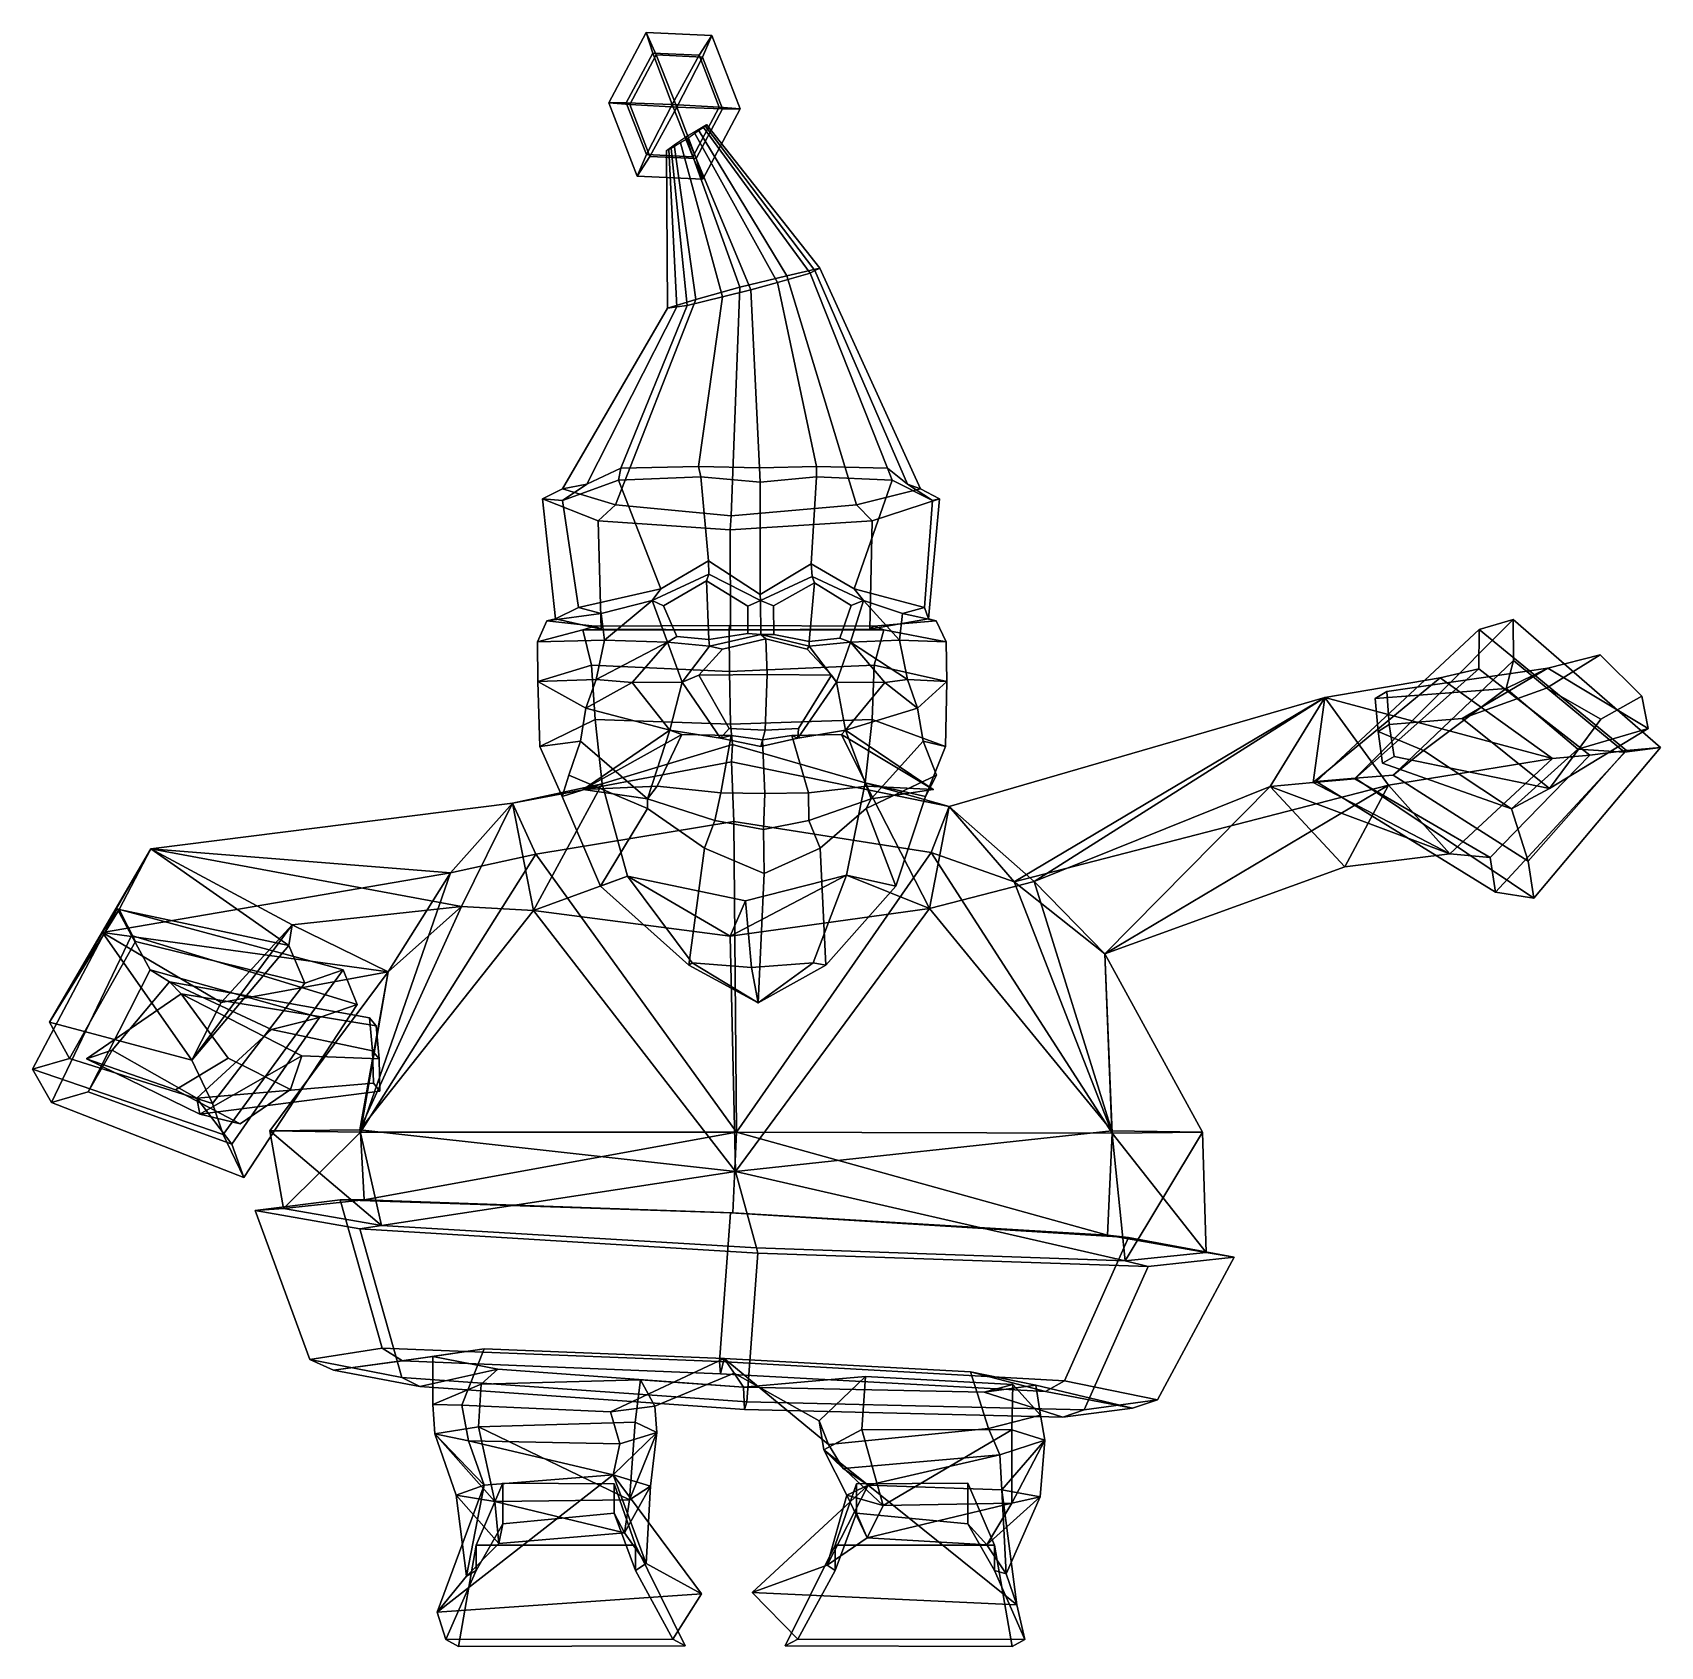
# Model space of a CAD drawing. Extents: x -218 to 283, y -153 to 344.
import ezdxf

# ---------------------------------------------------------------- set-up
doc = ezdxf.new("R2010")
doc.units = 0

msp = doc.modelspace()

# ---------------------------------------------------------------- linework, layer by layer
for p in [(-48.760376, 110.876495, 104.407867), (58.959286, 110.876495, 95.336227)]:
    msp.add_point(p)
for points in [[(-34.482002, 321.742218, 67.074951), (-26.35533, 337.026978, 67.011894), (-29.429899, 343.908447, 53.875587), (-40.922798, 322.292572, 53.964779)], [(-35.525204, 322.290863, 40.382694), (-40.922798, 322.292572, 53.964779), (-29.429899, 343.908447, 53.875587), (-27.398531, 337.575653, 40.319633)], [(-12.065187, 336.360748, 66.442253), (-9.220642, 342.966248, 53.070007), (-29.429899, 343.908447, 53.875587), (-26.35533, 337.026978, 67.011894)], [(-13.108391, 336.909393, 39.75), (-27.398531, 337.575653, 40.319633), (-29.429899, 343.908447, 53.875587), (-9.220642, 342.966248, 53.070007)], [(-0.504254, 320.408112, 52.353611), (-6.944997, 320.958435, 39.243431), (-13.108391, 336.909393, 39.75), (-9.220642, 342.966248, 53.070007)], [(-0.504254, 320.408112, 52.353611), (-9.220642, 342.966248, 53.070007), (-12.065187, 336.360748, 66.442253), (-5.901793, 320.40976, 65.935684)], [(-21.451174, 321.738281, 34.284904), (-35.525204, 322.290863, 40.382694), (-27.398531, 337.575653, 40.319633)], [(-19.975857, 320.962341, 72.03347), (-26.35533, 337.026978, 67.011894), (-34.482002, 321.742218, 67.074951)], [(-21.451174, 321.738281, 34.284904), (-27.398531, 337.575653, 40.319633), (-13.108391, 336.909393, 39.75)], [(-19.975857, 320.962341, 72.03347), (-12.065187, 336.360748, 66.442253), (-26.35533, 337.026978, 67.011894)], [(-6.944997, 320.958435, 39.243431), (-21.451174, 321.738281, 34.284904), (-13.108391, 336.909393, 39.75)], [(-5.901793, 320.40976, 65.935684), (-12.065187, 336.360748, 66.442253), (-19.975857, 320.962341, 72.03347)], [(-32.206409, 299.734467, 53.248383), (-28.318607, 305.79126, 66.568382), (-34.482002, 321.742218, 67.074951), (-40.922798, 322.292572, 53.964779)], [(-32.206409, 299.734467, 53.248383), (-40.922798, 322.292572, 53.964779), (-35.525204, 322.290863, 40.382694), (-29.361809, 306.339935, 39.876125)], [(-29.361809, 306.339935, 39.876125), (-35.525204, 322.290863, 40.382694), (-21.451174, 321.738281, 34.284904)], [(-28.318607, 305.79126, 66.568382), (-19.975857, 320.962341, 72.03347), (-34.482002, 321.742218, 67.074951)], [(-15.071718, 305.673706, 39.306496), (-29.361809, 306.339935, 39.876125), (-21.451174, 321.738281, 34.284904)], [(-14.028517, 305.125031, 65.998749), (-19.975857, 320.962341, 72.03347), (-28.318607, 305.79126, 66.568382)], [(-15.071718, 305.673706, 39.306496), (-21.451174, 321.738281, 34.284904), (-6.944997, 320.958435, 39.243431)], [(-14.028517, 305.125031, 65.998749), (-5.901793, 320.40976, 65.935684), (-19.975857, 320.962341, 72.03347)], [(-11.997162, 298.792297, 52.442795), (-15.071718, 305.673706, 39.306496), (-6.944997, 320.958435, 39.243431), (-0.504254, 320.408112, 52.353611)], [(-11.997162, 298.792297, 52.442795), (-0.504254, 320.408112, 52.353611), (-5.901793, 320.40976, 65.935684), (-14.028517, 305.125031, 65.998749)], [(-20.823111, 309.299988, 48.310066), (-17.230762, 311.760162, 46.024685), (-0.575392, 265.485687, 27.270544), (-14.138815, 261.706055, 35.163334)], [(-16.566898, 311.331451, 62.020512), (-18.835163, 309.914948, 60.919605), (-5.913369, 262.565826, 75.574875), (2.782717, 264.726471, 78.801826)], [(-13.457333, 314.103363, 48.102177), (13.903962, 269.058167, 33.432953), (-0.575392, 265.485687, 27.270544), (-17.230762, 311.760162, 46.024685)], [(-16.566898, 311.331451, 62.020512), (2.782717, 264.726471, 78.801826), (10.990252, 266.997559, 74.531837), (-14.39522, 312.810333, 60.794289)], [(-14.39522, 312.810333, 60.794289), (10.990252, 266.997559, 74.531837), (21.046213, 269.838348, 67.462463), (-11.726707, 314.657959, 58.722862)], [(-10.851352, 315.628387, 51.270454), (23.993563, 271.371552, 43.283813), (13.903962, 269.058167, 33.432953), (-13.457333, 314.103363, 48.102177)], [(-11.726707, 314.657959, 58.722862), (21.046213, 269.838348, 67.462463), (22.535866, 270.649841, 54.08802), (-11.279418, 315.170837, 54.598911)], [(-11.279418, 315.170837, 54.598911), (22.535866, 270.649841, 54.08802), (23.993563, 271.371552, 43.283813), (-10.851352, 315.628387, 51.270454)], [(-11.997162, 298.792297, 52.442795), (-32.206409, 299.734467, 53.248383), (-29.361809, 306.339935, 39.876125), (-15.071718, 305.673706, 39.306496)], [(-11.997162, 298.792297, 52.442795), (-14.028517, 305.125031, 65.998749), (-28.318607, 305.79126, 66.568382), (-32.206409, 299.734467, 53.248383)], [(-23.160339, 307.60141, 51.617867), (-20.823111, 309.299988, 48.310066), (-14.138815, 261.706055, 35.163334), (-22.868849, 259.085388, 46.175457)], [(-22.457325, 307.88147, 54.914398), (-23.160339, 307.60141, 51.617867), (-22.868849, 259.085388, 46.175457), (-20.020334, 259.492615, 56.713943)], [(-21.669176, 308.174255, 59.003483), (-22.457325, 307.88147, 54.914398), (-20.020334, 259.492615, 56.713943), (-16.806467, 259.914307, 69.798164)], [(-18.835163, 309.914948, 60.919605), (-21.669176, 308.174255, 59.003483), (-16.806467, 259.914307, 69.798164), (-5.913369, 262.565826, 75.574875)], [(35.345551, 198.486511, 17.814993), (13.903962, 269.058167, 33.432953), (23.993563, 271.371552, 43.283813), (54.984936, 203.436798, 35.809673)], [(51.018196, 204.848465, 57.594288), (22.535866, 270.649841, 54.08802), (21.046213, 269.838348, 67.462463), (44.876541, 209.794586, 83.993362)], [(54.984936, 203.436798, 35.809673), (23.993563, 271.371552, 43.283813), (22.535866, 270.649841, 54.08802), (51.018196, 204.848465, 57.594288)], [(-3.240503, 195.143616, 3.183632), (-0.575392, 265.485687, 27.270544), (13.903962, 269.058167, 33.432953), (35.345551, 198.486511, 17.814993)], [(5.433416, 209.906006, 106.180611), (23.039343, 210.331528, 97.828217), (10.990252, 266.997559, 74.531837), (2.782717, 264.726471, 78.801826)], [(44.876541, 209.794586, 83.993362), (21.046213, 269.838348, 67.462463), (10.990252, 266.997559, 74.531837), (23.039343, 210.331528, 97.828217)], [(-38.836079, 198.486511, 24.062218), (-55.189335, 203.436798, 45.088028), (-22.868849, 259.085388, 46.175457), (-14.138815, 261.706055, 35.163334)], [(-3.240503, 195.143616, 3.183632), (-38.836079, 198.486511, 24.062218), (-14.138815, 261.706055, 35.163334), (-0.575392, 265.485687, 27.270544)], [(-37.164864, 209.794586, 90.902496), (-13.321433, 210.331528, 100.89035), (-5.913369, 262.565826, 75.574875), (-16.806467, 259.914307, 69.798164)], [(5.433416, 209.906006, 106.180611), (2.782717, 264.726471, 78.801826), (-5.913369, 262.565826, 75.574875), (-13.321433, 210.331528, 100.89035)], [(-55.189335, 203.436798, 45.088028), (-47.635109, 204.848465, 65.902405), (-20.020334, 259.492615, 56.713943), (-22.868849, 259.085388, 46.175457)], [(-47.635109, 204.848465, 65.902405), (-37.164864, 209.794586, 90.902496), (-16.806467, 259.914307, 69.798164), (-20.020334, 259.492615, 56.713943)], [(-37.971481, 206.094833, 94.973946), (-37.164864, 209.794586, 90.902496), (-47.635109, 204.848465, 65.902405), (-55.181694, 199.862, 67.4683)], [(-24.920931, 172.704437, 97.141609), (-37.971481, 206.094833, 94.973946), (-55.181694, 199.862, 67.4683), (-50.248032, 166.926727, 81.587654)], [(-12.603753, 207.101501, 105.14212), (-13.321433, 210.331528, 100.89035), (-37.164864, 209.794586, 90.902496), (-37.971481, 206.094833, 94.973946)], [(-10.275803, 181.297577, 106.890831), (-12.603753, 207.101501, 105.14212), (-37.971481, 206.094833, 94.973946), (-24.920931, 172.704437, 97.141609)], [(5.684783, 205.53537, 109.165436), (5.433416, 209.906006, 106.180611), (-13.321433, 210.331528, 100.89035), (-12.603753, 207.101501, 105.14212)], [(5.644254, 170.912079, 108.684174), (5.684783, 205.53537, 109.165436), (-12.603753, 207.101501, 105.14212), (-10.275803, 181.297577, 106.890831)], [(5.684783, 205.53537, 109.165436), (23.042856, 207.101501, 102.140137), (23.039343, 210.331528, 97.828217), (5.433416, 209.906006, 106.180611)], [(5.644254, 170.912079, 108.684174), (21.410395, 180.331879, 104.214203), (23.042856, 207.101501, 102.140137), (5.684783, 205.53537, 109.165436)], [(21.410395, 180.331879, 104.214203), (34.649696, 172.704437, 92.124855), (46.35273, 206.094833, 87.872559), (23.042856, 207.101501, 102.140137)], [(23.042856, 207.101501, 102.140137), (46.35273, 206.094833, 87.872559), (44.876541, 209.794586, 83.993362), (23.039343, 210.331528, 97.828217)], [(34.649696, 172.704437, 92.124855), (56.217587, 166.926727, 72.621628), (58.720371, 199.862, 57.876007), (46.35273, 206.094833, 87.872559)], [(46.35273, 206.094833, 87.872559), (58.720371, 199.862, 57.876007), (51.018196, 204.848465, 57.594288), (44.876541, 209.794586, 83.993362)], [(-55.181694, 199.862, 67.4683), (-47.635109, 204.848465, 65.902405), (-55.189335, 203.436798, 45.088028), (-61.34169, 200.315491, 44.045525)], [(-61.34169, 200.315491, 44.045525), (-55.189335, 203.436798, 45.088028), (-38.836079, 198.486511, 24.062218), (-44.213741, 193.564606, 20.949335)], [(60.876289, 200.315491, 33.752907), (40.126862, 193.564606, 13.846569), (35.345551, 198.486511, 17.814993), (54.984936, 203.436798, 35.809673)], [(58.720371, 199.862, 57.876007), (60.876289, 200.315491, 33.752907), (54.984936, 203.436798, 35.809673), (51.018196, 204.848465, 57.594288)], [(-50.248032, 166.926727, 81.587654), (-55.181694, 199.862, 67.4683), (-61.34169, 200.315491, 44.045525), (-57.371006, 163.375931, 47.254623)], [(-57.371006, 163.375931, 47.254623), (-61.34169, 200.315491, 44.045525), (-44.213741, 193.564606, 20.949335), (-43.309818, 160.262436, 21.845953)], [(-44.213741, 193.564606, 20.949335), (-38.836079, 198.486511, 24.062218), (-3.240503, 195.143616, 3.183632), (-3.595748, 190.847305, -1.034672)], [(40.126862, 193.564606, 13.846569), (-3.595748, 190.847305, -1.034672), (-3.240503, 195.143616, 3.183632), (35.345551, 198.486511, 17.814993)], [(57.498226, 163.375931, 37.580879), (39.385628, 160.262436, 14.881734), (40.126862, 193.564606, 13.846569), (60.876289, 200.315491, 33.752907)], [(56.217587, 166.926727, 72.621628), (57.498226, 163.375931, 37.580879), (60.876289, 200.315491, 33.752907), (58.720371, 199.862, 57.876007)], [(-43.309818, 160.262436, 21.845953), (-44.213741, 193.564606, 20.949335), (-3.595748, 190.847305, -1.034672), (-3.491803, 160.042313, 0.199611)], [(39.385628, 160.262436, 14.881734), (-3.491803, 160.042313, 0.199611), (-3.595748, 190.847305, -1.034672), (40.126862, 193.564606, 13.846569)], [(-10.275803, 181.297577, 106.890831), (-24.920931, 172.704437, 97.141609), (-27.544855, 169.114456, 100.352478), (-10.089687, 177.200668, 111.305367)], [(5.644254, 170.912079, 108.684174), (-10.275803, 181.297577, 106.890831), (-10.089687, 177.200668, 111.305367), (5.740227, 169.013962, 111.949623)], [(-10.872298, 175.097565, 110.078232), (-10.089687, 177.200668, 111.305367), (-27.544855, 169.114456, 100.352478), (-24.097187, 167.407532, 100.88855)], [(-10.872298, 175.097565, 110.078232), (1.845595, 167.32486, 110.637535), (5.740227, 169.013962, 111.949623), (-10.089687, 177.200668, 111.305367)], [(5.644254, 170.912079, 108.684174), (5.740227, 169.013962, 111.949623), (21.647566, 176.408661, 108.625908), (21.410395, 180.331879, 104.214203)], [(22.373928, 174.454529, 107.06324), (21.647566, 176.408661, 108.625908), (5.740227, 169.013962, 111.949623), (9.756802, 167.434158, 110.160294)], [(21.410395, 180.331879, 104.214203), (21.647566, 176.408661, 108.625908), (37.499718, 169.114456, 94.874733), (34.649696, 172.704437, 92.124855)], [(22.373928, 174.454529, 107.06324), (33.656925, 167.535736, 93.414528), (37.499718, 169.114456, 94.874733), (21.647566, 176.408661, 108.625908)], [(-43.231552, 165.022156, 84.585411), (-27.544855, 169.114456, 100.352478), (-24.920931, 172.704437, 97.141609), (-50.248032, 166.926727, 81.587654)], [(-10.113182, 157.038681, 107.953262), (-10.872298, 175.097565, 110.078232), (-24.097187, 167.407532, 100.88855), (-19.970697, 157.940598, 103.479469)], [(1.845595, 167.32486, 110.637535), (-10.872298, 175.097565, 110.078232), (-10.113182, 157.038681, 107.953262), (1.913248, 158.866577, 111.44088)], [(9.756802, 167.434158, 110.160294), (9.841475, 158.615387, 111.165733), (20.800173, 156.475357, 104.687759), (22.373928, 174.454529, 107.06324)], [(20.800173, 156.475357, 104.687759), (30.156206, 157.442581, 97.350494), (33.656925, 167.535736, 93.414528), (22.373928, 174.454529, 107.06324)], [(49.445751, 165.022156, 76.780571), (56.217587, 166.926727, 72.621628), (34.649696, 172.704437, 92.124855), (37.499718, 169.114456, 94.874733)], [(-50.248032, 166.926727, 81.587654), (-57.371006, 163.375931, 47.254623), (-59.985317, 162.800644, 48.26725), (-43.231552, 165.022156, 84.585411)], [(-42.208351, 156.885468, 85.637573), (-27.544855, 169.114456, 100.352478), (-43.231552, 165.022156, 84.585411)], [(-22.823338, 156.227127, 104.749687), (-27.544855, 169.114456, 100.352478), (-42.208351, 156.885468, 85.637573)], [(-19.970697, 157.940598, 103.479469), (-24.097187, 167.407532, 100.88855), (-27.544855, 169.114456, 100.352478), (-22.823338, 156.227127, 104.749687)], [(1.913248, 158.866577, 111.44088), (5.905615, 158.614853, 114.444962), (5.740227, 169.013962, 111.949623), (1.845595, 167.32486, 110.637535)], [(9.841475, 158.615387, 111.165733), (9.756802, 167.434158, 110.160294), (5.740227, 169.013962, 111.949623), (5.905615, 158.614853, 114.444962)], [(30.156206, 157.442581, 97.350494), (33.511627, 156.227127, 100.005424), (37.499718, 169.114456, 94.874733), (33.656925, 167.535736, 93.414528)], [(33.511627, 156.227127, 100.005424), (48.524036, 156.885468, 77.996513), (37.499718, 169.114456, 94.874733)], [(48.524036, 156.885468, 77.996513), (49.445751, 165.022156, 76.780571), (37.499718, 169.114456, 94.874733)], [(56.217587, 166.926727, 72.621628), (49.445751, 165.022156, 76.780571), (59.889545, 162.800644, 38.171955), (57.498226, 163.375931, 37.580879)], [(-43.231552, 165.022156, 84.585411), (-59.985317, 162.800644, 48.26725), (-62.879978, 156.381027, 49.621265), (-42.208351, 156.885468, 85.637573)], [(-62.879978, 156.381027, 49.621265), (-59.985317, 162.800644, 48.26725), (-45.23732, 161.178268, 20.131834), (-48.922974, 159.99971, 17.403629)], [(-57.371006, 163.375931, 47.254623), (-43.309818, 160.262436, 21.845953), (-45.23732, 161.178268, 20.131834), (-59.985317, 162.800644, 48.26725)], [(-48.922974, 159.99971, 17.403629), (-45.23732, 161.178268, 20.131834), (-3.760563, 161.366653, -0.865903), (-3.910423, 160.03598, -2.113931)], [(-43.309818, 160.262436, 21.845953), (-3.491803, 160.042313, 0.199611), (-3.760563, 161.366653, -0.865903), (-45.23732, 161.178268, 20.131834)], [(43.732346, 159.99971, 9.600636), (-3.910423, 160.03598, -2.113931), (-3.760563, 161.366653, -0.865903), (40.643768, 161.178268, 12.899336)], [(39.385628, 160.262436, 14.881734), (40.643768, 161.178268, 12.899336), (-3.760563, 161.366653, -0.865903), (-3.491803, 160.042313, 0.199611)], [(57.498226, 163.375931, 37.580879), (59.889545, 162.800644, 38.171955), (40.643768, 161.178268, 12.899336), (39.385628, 160.262436, 14.881734)], [(62.880997, 156.381027, 39.03027), (43.732346, 159.99971, 9.600636), (40.643768, 161.178268, 12.899336), (59.889545, 162.800644, 38.171955)], [(49.445751, 165.022156, 76.780571), (48.524036, 156.885468, 77.996513), (62.880997, 156.381027, 39.03027), (59.889545, 162.800644, 38.171955)], [(176.839249, 113.317947, 79.464508), (188.804565, 114.354828, 111.726448), (237.491913, 163.213898, 92.174789), (226.948105, 160.12085, 60.386082)], [(188.804565, 114.354828, 111.726448), (200.497375, 115.251999, 107.700485), (237.525604, 150.602676, 92.699226), (237.491913, 163.213898, 92.174789)], [(282.78714, 123.759048, 79.274094), (272.357391, 122.875793, 46.481922), (226.948105, 160.12085, 60.386082), (237.491913, 163.213898, 92.174789)], [(282.78714, 123.759048, 79.274094), (237.491913, 163.213898, 92.174789), (237.525604, 150.602676, 92.699226), (271.696289, 122.376396, 83.115364)], [(-62.721142, 144.134048, 51.777119), (-62.879978, 156.381027, 49.621265), (-48.922974, 159.99971, 17.403629), (-46.217285, 149.165924, 15.536518)], [(-42.208351, 156.885468, 85.637573), (-62.879978, 156.381027, 49.621265), (-62.721142, 144.134048, 51.777119), (-44.75906, 144.742615, 85.592018)], [(-46.217285, 149.165924, 15.536518), (-48.922974, 159.99971, 17.403629), (-3.910423, 160.03598, -2.113931), (-3.79224, 147.161484, -0.710597)], [(-44.75906, 144.742615, 85.592018), (-22.823338, 156.227127, 104.749687), (-42.208351, 156.885468, 85.637573)], [(-33.771347, 143.823593, 108.880173), (-22.823338, 156.227127, 104.749687), (-44.75906, 144.742615, 85.592018)], [(-33.771347, 143.823593, 108.880173), (-18.352465, 143.944641, 110.747833), (-22.823338, 156.227127, 104.749687)], [(-10.113182, 157.038681, 107.953262), (-19.970697, 157.940598, 103.479469), (-22.823338, 156.227127, 104.749687), (-9.88903, 154.995834, 110.207527)], [(-18.352465, 143.944641, 110.747833), (-9.88903, 154.995834, 110.207527), (-22.823338, 156.227127, 104.749687)], [(7.78003, 146.245331, 133.502197), (7.427558, 157.229309, 129.316833), (-5.954919, 154.070007, 126.749138), (-13.185061, 146.121841, 128.539719)], [(-10.113182, 157.038681, 107.953262), (-9.88903, 154.995834, 110.207527), (5.905615, 158.614853, 114.444962), (1.913248, 158.866577, 111.44088)], [(7.427558, 157.229309, 129.316833), (5.905615, 158.614853, 114.444962), (-9.88903, 154.995834, 110.207527), (-5.954919, 154.070007, 126.749138)], [(40.752506, 149.165924, 8.212334), (-3.79224, 147.161484, -0.710597), (-3.910423, 160.03598, -2.113931), (43.732346, 159.99971, 9.600636)], [(20.800173, 156.475357, 104.687759), (9.841475, 158.615387, 111.165733), (5.905615, 158.614853, 114.444962), (20.769112, 154.995834, 107.625641)], [(7.427558, 157.229309, 129.316833), (20.192114, 154.070007, 124.54715), (20.769112, 154.995834, 107.625641), (5.905615, 158.614853, 114.444962)], [(7.78003, 146.245331, 133.502197), (27.619888, 146.121841, 125.103325), (20.192114, 154.070007, 124.54715), (7.427558, 157.229309, 129.316833)], [(20.800173, 156.475357, 104.687759), (20.769112, 154.995834, 107.625641), (33.511627, 156.227127, 100.005424), (30.156206, 157.442581, 97.350494)], [(29.203707, 143.944641, 106.742882), (33.511627, 156.227127, 100.005424), (20.769112, 154.995834, 107.625641)], [(44.093067, 143.823593, 102.322807), (33.511627, 156.227127, 100.005424), (29.203707, 143.944641, 106.742882)], [(51.031216, 144.742615, 77.525002), (48.524036, 156.885468, 77.996513), (33.511627, 156.227127, 100.005424)], [(44.093067, 143.823593, 102.322807), (51.031216, 144.742615, 77.525002), (33.511627, 156.227127, 100.005424)], [(63.084957, 144.134048, 41.182323), (40.752506, 149.165924, 8.212334), (43.732346, 159.99971, 9.600636), (62.880997, 156.381027, 39.03027)], [(48.524036, 156.885468, 77.996513), (51.031216, 144.742615, 77.525002), (63.084957, 144.134048, 41.182323), (62.880997, 156.381027, 39.03027)], [(176.839249, 113.317947, 79.464508), (226.948105, 160.12085, 60.386082), (226.901047, 148.076248, 60.913952), (188.741974, 114.194016, 75.367859)], [(272.357391, 122.875793, 46.481922), (261.104187, 121.434807, 50.381054), (226.901047, 148.076248, 60.913952), (226.948105, 160.12085, 60.386082)], [(-13.185061, 146.121841, 128.539719), (-5.954919, 154.070007, 126.749138), (-9.88903, 154.995834, 110.207527), (-18.352465, 143.944641, 110.747833)], [(27.619888, 146.121841, 125.103325), (29.203707, 143.944641, 106.742882), (20.769112, 154.995834, 107.625641), (20.192114, 154.070007, 124.54715)], [(209.871414, 122.860092, 89.108406), (235.331802, 141.978806, 76.320564), (237.525604, 150.602676, 92.699226), (200.497375, 115.251999, 107.700485)], [(247.716095, 142.062759, 182.627243), (264.245331, 152.337692, 174.476501), (248.13765, 148.234238, 106.703926), (221.736465, 132.786453, 134.848679)], [(257.39325, 123.323135, 75.091751), (271.696289, 122.376396, 83.115364), (237.525604, 150.602676, 92.699226), (235.331802, 141.978806, 76.320564)], [(264.414032, 132.484909, 181.010391), (277.056824, 139.595184, 162.700409), (264.245331, 152.337692, 174.476501), (247.716095, 142.062759, 182.627243)], [(277.056824, 139.595184, 162.700409), (279.016083, 129.673294, 102.923584), (248.13765, 148.234238, 106.703926), (264.245331, 152.337692, 174.476501)], [(-62.164486, 124.142105, 52.982578), (-62.721142, 144.134048, 51.777119), (-46.217285, 149.165924, 15.536518), (-45.154179, 132.469681, 18.342039)], [(-45.154179, 132.469681, 18.342039), (-46.217285, 149.165924, 15.536518), (-3.79224, 147.161484, -0.710597), (-3.417138, 131.036484, 3.7435)], [(-3.857679, 129.701782, 122.571373), (-13.185061, 146.121841, 128.539719), (-18.352465, 143.944641, 110.747833), (-6.484076, 126.714729, 109.343201)], [(7.239833, 129.18187, 127.087708), (7.78003, 146.245331, 133.502197), (-13.185061, 146.121841, 128.539719), (-3.857679, 129.701782, 122.571373)], [(40.17358, 132.469681, 11.156138), (-3.417138, 131.036484, 3.7435), (-3.79224, 147.161484, -0.710597), (40.752506, 149.165924, 8.212334)], [(7.239833, 129.18187, 127.087708), (17.425709, 129.701782, 120.778992), (27.619888, 146.121841, 125.103325), (7.78003, 146.245331, 133.502197)], [(17.425709, 129.701782, 120.778992), (17.267563, 126.714729, 107.342957), (29.203707, 143.944641, 106.742882), (27.619888, 146.121841, 125.103325)], [(62.737751, 124.142105, 42.463902), (40.17358, 132.469681, 11.156138), (40.752506, 149.165924, 8.212334), (63.084957, 144.134048, 41.182323)], [(215.030121, 145.253357, 25.399702), (175.921753, 113.040138, 40.106445), (188.741974, 114.194016, 75.367859), (226.901047, 148.076248, 60.913952)], [(198.592255, 141.016998, 139.539169), (248.13765, 148.234238, 106.703926), (235.331802, 141.978806, 76.320564), (194.994888, 138.899033, 127.179413)], [(199.336395, 130.862244, 142.292221), (221.736465, 132.786453, 134.848679), (248.13765, 148.234238, 106.703926), (198.592255, 141.016998, 139.539169)], [(261.104187, 121.434807, 50.381054), (249.552628, 120.407883, 14.681566), (215.030121, 145.253357, 25.399702), (226.901047, 148.076248, 60.913952)], [(279.016083, 129.673294, 102.923584), (257.39325, 123.323135, 75.091751), (235.331802, 141.978806, 76.320564), (248.13765, 148.234238, 106.703926)], [(-44.75906, 144.742615, 85.592018), (-62.721142, 144.134048, 51.777119), (-47.989403, 135.917572, 85.208664)], [(-49.644051, 125.783432, 85.448723), (-47.989403, 135.917572, 85.208664), (-62.721142, 144.134048, 51.777119), (-62.164486, 124.142105, 52.982578)], [(-47.989403, 135.917572, 85.208664), (-33.771347, 143.823593, 108.880173), (-44.75906, 144.742615, 85.592018)], [(-22.146557, 129.18515, 104.525696), (-33.771347, 143.823593, 108.880173), (-47.989403, 135.917572, 85.208664)], [(-22.146557, 129.18515, 104.525696), (-18.352465, 143.944641, 110.747833), (-33.771347, 143.823593, 108.880173)], [(-6.484076, 126.714729, 109.343201), (-18.352465, 143.944641, 110.747833), (-22.146557, 129.18515, 104.525696)], [(17.267563, 126.714729, 107.342957), (31.903746, 129.18515, 99.973831), (29.203707, 143.944641, 106.742882)], [(31.903746, 129.18515, 99.973831), (44.093067, 143.823593, 102.322807), (29.203707, 143.944641, 106.742882)], [(31.903746, 129.18515, 99.973831), (54.151943, 135.917572, 76.606812), (44.093067, 143.823593, 102.322807)], [(54.151943, 135.917572, 76.606812), (51.031216, 144.742615, 77.525002), (44.093067, 143.823593, 102.322807)], [(51.031216, 144.742615, 77.525002), (54.151943, 135.917572, 76.606812), (63.084957, 144.134048, 41.182323)], [(55.823433, 125.783432, 76.56675), (62.737751, 124.142105, 42.463902), (63.084957, 144.134048, 41.182323), (54.151943, 135.917572, 76.606812)], [(175.921753, 113.040138, 40.106445), (215.030121, 145.253357, 25.399702), (179.535431, 139.24704, -15.914165)], [(249.552628, 120.407883, 14.681566), (179.535431, 139.24704, -15.914165), (215.030121, 145.253357, 25.399702)], [(195.85498, 128.742401, 129.878952), (194.994888, 138.899033, 127.179413), (235.331802, 141.978806, 76.320564), (209.871414, 122.860092, 89.108406)], [(199.336395, 130.862244, 142.292221), (198.592255, 141.016998, 139.539169), (194.994888, 138.899033, 127.179413), (195.85498, 128.742401, 129.878952)], [(264.414032, 132.484909, 181.010391), (247.716095, 142.062759, 182.627243), (221.736465, 132.786453, 134.848679), (248.633911, 111.189018, 117.174599)], [(-49.644051, 125.783432, 85.448723), (-28.972994, 107.979744, 111.502403), (-22.146557, 129.18515, 104.525696), (-47.989403, 135.917572, 85.208664)], [(55.823433, 125.783432, 76.56675), (54.151943, 135.917572, 76.606812), (31.903746, 129.18515, 99.973831), (39.800846, 107.979744, 105.710594)], [(90.008659, 82.574837, 42.136333), (179.535431, 139.24704, -15.914165), (63.85833, 105.66674, -7.915538)], [(83.823982, 82.458359, -38.336887), (63.85833, 105.66674, -7.915538), (179.535431, 139.24704, -15.914165)], [(83.823982, 82.458359, -38.336887), (179.535431, 139.24704, -15.914165), (199.034851, 112.182755, -43.396046)], [(90.008659, 82.574837, 42.136333), (162.665649, 111.812256, 26.580475), (179.535431, 139.24704, -15.914165)], [(175.921753, 113.040138, 40.106445), (179.535431, 139.24704, -15.914165), (162.665649, 111.812256, 26.580475)], [(249.552628, 120.407883, 14.681566), (199.034851, 112.182755, -43.396046), (179.535431, 139.24704, -15.914165)], [(264.414032, 132.484909, 181.010391), (248.633911, 111.189018, 117.174599), (279.016083, 129.673294, 102.923584), (277.056824, 139.595184, 162.700409)], [(-55.262508, 108.713158, 56.556976), (-62.164486, 124.142105, 52.982578), (-45.154179, 132.469681, 18.342039), (-42.913368, 112.647636, 25.156755)], [(-42.913368, 112.647636, 25.156755), (-45.154179, 132.469681, 18.342039), (-3.417138, 131.036484, 3.7435), (-2.888522, 124.741066, 1.473406)], [(37.967552, 112.92971, 22.965004), (-2.888522, 124.741066, 1.473406), (-3.417138, 131.036484, 3.7435), (40.17358, 132.469681, 11.156138)], [(56.530769, 108.713158, 47.142273), (37.967552, 112.92971, 22.965004), (40.17358, 132.469681, 11.156138), (62.737751, 124.142105, 42.463902)], [(200.812866, 121.072372, 144.784225), (199.336395, 130.862244, 142.292221), (195.85498, 128.742401, 129.878952), (197.215622, 118.948021, 132.383316)], [(200.812866, 121.072372, 144.784225), (248.633911, 111.189018, 117.174599), (221.736465, 132.786453, 134.848679), (199.336395, 130.862244, 142.292221)], [(-55.262508, 108.713158, 56.556976), (-53.231064, 115.324257, 88.9692), (-49.644051, 125.783432, 85.448723), (-62.164486, 124.142105, 52.982578)], [(-49.644051, 125.783432, 85.448723), (-53.231064, 115.324257, 88.9692), (-29.053493, 105.055725, 102.085114), (-28.972994, 107.979744, 111.502403)], [(-18.475735, 127.770561, 118.807884), (-22.146557, 129.18515, 104.525696), (-48.760376, 110.876495, 104.407867)], [(-48.760376, 110.876495, 104.407867), (-22.146557, 129.18515, 104.525696), (-28.972994, 107.979744, 111.502403)], [(-26.022249, 111.948372, 121.806755), (-18.475735, 127.770561, 118.807884), (-48.760376, 110.876495, 104.407867)], [(-3.243617, 127.526596, 117.645203), (-18.475735, 127.770561, 118.807884), (-26.022249, 111.948372, 121.806755), (-6.40385, 109.856476, 129.177826)], [(-18.475735, 127.770561, 118.807884), (-3.243617, 127.526596, 117.645203), (-6.484076, 126.714729, 109.343201), (-22.146557, 129.18515, 104.525696)], [(7.239833, 129.18187, 127.087708), (-3.857679, 129.701782, 122.571373), (-6.484076, 126.714729, 109.343201), (5.90621, 124.089363, 114.452019)], [(6.347596, 126.19651, 119.693184), (5.90621, 124.089363, 114.452019), (-6.484076, 126.714729, 109.343201), (-3.243617, 127.526596, 117.645203)], [(-6.40385, 109.856476, 129.177826), (7.110422, 109.663063, 128.751236), (6.347596, 126.19651, 119.693184), (-3.243617, 127.526596, 117.645203)], [(7.239833, 129.18187, 127.087708), (5.90621, 124.089363, 114.452019), (17.267563, 126.714729, 107.342957), (17.425709, 129.701782, 120.778992)], [(6.347596, 126.19651, 119.693184), (15.461207, 127.526596, 116.069969), (17.267563, 126.714729, 107.342957), (5.90621, 124.089363, 114.452019)], [(20.505695, 109.856476, 126.911629), (15.461207, 127.526596, 116.069969), (6.347596, 126.19651, 119.693184), (7.110422, 109.663063, 128.751236)], [(30.673241, 127.770561, 114.668785), (31.903746, 129.18515, 99.973831), (17.267563, 126.714729, 107.342957), (15.461207, 127.526596, 116.069969)], [(15.461207, 127.526596, 116.069969), (20.505695, 109.856476, 126.911629), (38.615009, 111.948372, 116.363319), (30.673241, 127.770561, 114.668785)], [(30.673241, 127.770561, 114.668785), (58.959286, 110.876495, 95.336227), (31.903746, 129.18515, 99.973831)], [(38.615009, 111.948372, 116.363319), (58.959286, 110.876495, 95.336227), (30.673241, 127.770561, 114.668785)], [(58.959286, 110.876495, 95.336227), (39.800846, 107.979744, 105.710594), (31.903746, 129.18515, 99.973831)], [(55.823433, 125.783432, 76.56675), (39.800846, 107.979744, 105.710594), (38.305225, 105.055725, 96.412476), (59.948715, 115.324257, 79.437744)], [(56.530769, 108.713158, 47.142273), (62.737751, 124.142105, 42.463902), (55.823433, 125.783432, 76.56675), (59.948715, 115.324257, 79.437744)], [(197.215622, 118.948021, 132.383316), (195.85498, 128.742401, 129.878952), (209.871414, 122.860092, 89.108406), (236.900925, 104.925262, 86.370163)], [(248.633911, 111.189018, 117.174599), (236.900925, 104.925262, 86.370163), (257.39325, 123.323135, 75.091751), (279.016083, 129.673294, 102.923584)], [(-3.139918, 119.346954, -10.533974), (-70.553444, 106.689926, -9.332753), (-42.913368, 112.647636, 25.156755), (-2.888522, 124.741066, 1.473406)], [(-2.888522, 124.741066, 1.473406), (37.967552, 112.92971, 22.965004), (63.85833, 105.66674, -7.915538), (-3.139918, 119.346954, -10.533974)], [(200.812866, 121.072372, 144.784225), (197.215622, 118.948021, 132.383316), (236.900925, 104.925262, 86.370163), (248.633911, 111.189018, 117.174599)], [(217.91774, 91.024139, 26.719217), (199.034851, 112.182755, -43.396046), (249.552628, 120.407883, 14.681566)], [(236.900925, 104.925262, 86.370163), (209.871414, 122.860092, 89.108406), (200.497375, 115.251999, 107.700485), (242.063339, 88.852028, 95.632965)], [(217.91774, 91.024139, 26.719217), (249.552628, 120.407883, 14.681566), (261.104187, 121.434807, 50.381054), (230.352325, 89.905518, 62.208729)], [(232.012054, 79.290253, 62.09375), (230.352325, 89.905518, 62.208729), (261.104187, 121.434807, 50.381054), (272.357391, 122.875793, 46.481922)], [(232.012054, 79.290253, 62.09375), (272.357391, 122.875793, 46.481922), (282.78714, 123.759048, 79.274094), (243.840683, 77.384804, 95.514076)], [(236.900925, 104.925262, 86.370163), (242.063339, 88.852028, 95.632965), (271.696289, 122.376396, 83.115364), (257.39325, 123.323135, 75.091751)], [(243.840683, 77.384804, 95.514076), (282.78714, 123.759048, 79.274094), (271.696289, 122.376396, 83.115364), (242.063339, 88.852028, 95.632965)], [(-3.139918, 119.346954, -10.533974), (-2.379872, 100.990929, -58.080379), (-63.347305, 90.935158, -50.846241), (-70.553444, 106.689926, -9.332753)], [(-29.053493, 105.055725, 102.085114), (-53.231064, 115.324257, 88.9692), (-55.262508, 108.713158, 56.556976), (-43.449062, 81.116226, 72.012138)], [(-3.139918, 119.346954, -10.533974), (63.85833, 105.66674, -7.915538), (58.261864, 91.455887, -50.406715), (-2.379872, 100.990929, -58.080379)], [(38.305225, 105.055725, 96.412476), (47.468498, 81.116226, 64.355492), (56.530769, 108.713158, 47.142273), (59.948715, 115.324257, 79.437744)], [(243.840683, 77.384804, 95.514076), (242.063339, 88.852028, 95.632965), (200.497375, 115.251999, 107.700485), (188.804565, 114.354828, 111.726448)], [(-70.553444, 106.689926, -9.332753), (-64.118881, 73.602859, 51.472385), (-42.913368, 112.647636, 25.156755)], [(-64.118881, 73.602859, 51.472385), (-35.152348, 84.199226, 54.153461), (-42.913368, 112.647636, 25.156755)], [(-43.449062, 81.116226, 72.012138), (-55.262508, 108.713158, 56.556976), (-42.913368, 112.647636, 25.156755), (-35.152348, 84.199226, 54.153461)], [(-28.972994, 107.979744, 111.502403), (-26.022249, 111.948372, 121.806755), (-48.760376, 110.876495, 104.407867)], [(-6.40385, 109.856476, 129.177826), (-26.022249, 111.948372, 121.806755), (-28.972994, 107.979744, 111.502403), (-8.311293, 101.304527, 118.93383)], [(20.505695, 109.856476, 126.911629), (20.673023, 101.304527, 116.492912), (39.800846, 107.979744, 105.710594), (38.615009, 111.948372, 116.363319)], [(47.468498, 81.116226, 64.355492), (32.24604, 84.520576, 51.6567), (37.967552, 112.92971, 22.965004), (56.530769, 108.713158, 47.142273)], [(57.811657, 74.2575, 52.024929), (37.967552, 112.92971, 22.965004), (32.24604, 84.520576, 51.6567)], [(63.85833, 105.66674, -7.915538), (37.967552, 112.92971, 22.965004), (57.811657, 74.2575, 52.024929)], [(39.800846, 107.979744, 105.710594), (58.959286, 110.876495, 95.336227), (38.615009, 111.948372, 116.363319)], [(111.73587, 60.310226, 0.039079), (83.823982, 82.458359, -38.336887), (199.034851, 112.182755, -43.396046)], [(111.73587, 60.310226, 0.039079), (162.665649, 111.812256, 26.580475), (90.008659, 82.574837, 42.136333)], [(185.625183, 87.099251, -8.411387), (111.73587, 60.310226, 0.039079), (199.034851, 112.182755, -43.396046)], [(185.625183, 87.099251, -8.411387), (162.665649, 111.812256, 26.580475), (111.73587, 60.310226, 0.039079)], [(217.91774, 91.024139, 26.719217), (175.921753, 113.040138, 40.106445), (162.665649, 111.812256, 26.580475)], [(217.91774, 91.024139, 26.719217), (162.665649, 111.812256, 26.580475), (185.625183, 87.099251, -8.411387)], [(175.921753, 113.040138, 40.106445), (217.91774, 91.024139, 26.719217), (230.352325, 89.905518, 62.208729), (188.741974, 114.194016, 75.367859)], [(232.012054, 79.290253, 62.09375), (243.840683, 77.384804, 95.514076), (188.804565, 114.354828, 111.726448), (176.839249, 113.317947, 79.464508)], [(232.012054, 79.290253, 62.09375), (176.839249, 113.317947, 79.464508), (188.741974, 114.194016, 75.367859), (230.352325, 89.905518, 62.208729)], [(217.91774, 91.024139, 26.719217), (185.625183, 87.099251, -8.411387), (199.034851, 112.182755, -43.396046)], [(-86.288101, 74.894035, 38.540035), (-70.553444, 106.689926, -9.332753), (-181.857758, 92.640968, 20.095522)], [(-89.592377, 85.273689, -40.601315), (-181.857758, 92.640968, 20.095522), (-70.553444, 106.689926, -9.332753)], [(-89.592377, 85.273689, -40.601315), (-70.553444, 106.689926, -9.332753), (-63.347305, 90.935158, -50.846241)], [(-86.288101, 74.894035, 38.540035), (-64.118881, 73.602859, 51.472385), (-70.553444, 106.689926, -9.332753)], [(-11.434585, 92.806114, 121.261063), (-8.311293, 101.304527, 118.93383), (-28.972994, 107.979744, 111.502403), (-29.053493, 105.055725, 102.085114)], [(7.110422, 109.663063, 128.751236), (-6.40385, 109.856476, 129.177826), (-8.311293, 101.304527, 118.93383), (6.656129, 98.515976, 123.356819)], [(7.110422, 109.663063, 128.751236), (6.656129, 98.515976, 123.356819), (20.673023, 101.304527, 116.492912), (20.505695, 109.856476, 126.911629)], [(24.141539, 92.806114, 118.265015), (38.305225, 105.055725, 96.412476), (39.800846, 107.979744, 105.710594), (20.673023, 101.304527, 116.492912)], [(90.008659, 82.574837, 42.136333), (63.85833, 105.66674, -7.915538), (57.811657, 74.2575, 52.024929)], [(83.823982, 82.458359, -38.336887), (58.261864, 91.455887, -50.406715), (63.85833, 105.66674, -7.915538)], [(-1.580431, 5.389194, -107.901314), (-63.347305, 90.935158, -50.846241), (-2.379872, 100.990929, -58.080379)], [(-16.324842, 56.789536, 102.6418), (-11.434585, 92.806114, 121.261063), (-29.053493, 105.055725, 102.085114), (-43.449062, 81.116226, 72.012138)], [(6.903265, 85.024857, 126.291374), (6.656129, 98.515976, 123.356819), (-8.311293, 101.304527, 118.93383), (-11.434585, 92.806114, 121.261063)], [(-1.580431, 5.389194, -107.901314), (-2.379872, 100.990929, -58.080379), (58.261864, 91.455887, -50.406715)], [(6.903265, 85.024857, 126.291374), (24.141539, 92.806114, 118.265015), (20.673023, 101.304527, 116.492912), (6.656129, 98.515976, 123.356819)], [(25.848953, 56.789536, 99.090126), (47.468498, 81.116226, 64.355492), (38.305225, 105.055725, 96.412476), (24.141539, 92.806114, 118.265015)], [(-213.079529, 39.261971, 59.402473), (-191.652679, 73.932869, 70.013969), (-181.857758, 92.640968, 20.095522)], [(-213.079529, 39.261971, 59.402473), (-181.857758, 92.640968, 20.095522), (-196.772781, 66.841148, -11.508381)], [(-89.592377, 85.273689, -40.601315), (-196.772781, 66.841148, -11.508381), (-181.857758, 92.640968, 20.095522)], [(-139.390152, 62.879242, 57.1675), (-181.857758, 92.640968, 20.095522), (-191.652679, 73.932869, 70.013969)], [(-86.288101, 74.894035, 38.540035), (-181.857758, 92.640968, 20.095522), (-138.347153, 69.231598, 41.486496)], [(-139.390152, 62.879242, 57.1675), (-138.347153, 69.231598, 41.486496), (-181.857758, 92.640968, 20.095522)], [(-117.321419, 5.409636, -71.464615), (-63.347305, 90.935158, -50.846241), (-1.580431, 5.389194, -107.901314)], [(-117.321419, 5.409636, -71.464615), (-89.592377, 85.273689, -40.601315), (-63.347305, 90.935158, -50.846241)], [(5.03661, 45.162571, 104.126114), (6.903265, 85.024857, 126.291374), (-11.434585, 92.806114, 121.261063), (-16.324842, 56.789536, 102.6418)], [(114.074211, 5.113182, -71.351921), (-1.580431, 5.389194, -107.901314), (58.261864, 91.455887, -50.406715)], [(5.03661, 45.162571, 104.126114), (25.848953, 56.789536, 99.090126), (24.141539, 92.806114, 118.265015), (6.903265, 85.024857, 126.291374)], [(114.074211, 5.113182, -71.351921), (58.261864, 91.455887, -50.406715), (83.823982, 82.458359, -38.336887)], [(-108.855011, 54.787258, -4.29781), (-196.772781, 66.841148, -11.508381), (-89.592377, 85.273689, -40.601315)], [(-117.321419, 5.409636, -71.464615), (-108.855011, 54.787258, -4.29781), (-89.592377, 85.273689, -40.601315)], [(-3.511497, 65.765282, 57.925297), (-35.152348, 84.199226, 54.153461), (-64.118881, 73.602859, 51.472385)], [(-16.324842, 56.789536, 102.6418), (-43.449062, 81.116226, 72.012138), (-35.152348, 84.199226, 54.153461), (-15.206456, 57.542171, 85.962112)], [(-15.206456, 57.542171, 85.962112), (-35.152348, 84.199226, 54.153461), (1.12577, 76.637672, 57.687492), (2.999368, 56.057129, 79.935219)], [(1.12577, 76.637672, 57.687492), (-35.152348, 84.199226, 54.153461), (-3.511497, 65.765282, 57.925297)], [(1.12577, 76.637672, 57.687492), (-3.511497, 65.765282, 57.925297), (32.24604, 84.520576, 51.6567)], [(-3.511497, 65.765282, 57.925297), (57.811657, 74.2575, 52.024929), (32.24604, 84.520576, 51.6567)], [(21.956736, 57.542171, 82.832405), (2.999368, 56.057129, 79.935219), (1.12577, 76.637672, 57.687492), (32.24604, 84.520576, 51.6567)], [(25.848953, 56.789536, 99.090126), (21.956736, 57.542171, 82.832405), (32.24604, 84.520576, 51.6567), (47.468498, 81.116226, 64.355492)], [(113.883736, 5.80435, 92.266846), (90.008659, 82.574837, 42.136333), (57.811657, 74.2575, 52.024929)], [(114.074211, 5.113182, -71.351921), (83.823982, 82.458359, -38.336887), (111.73587, 60.310226, 0.039079)], [(113.883736, 5.80435, 92.266846), (111.73587, 60.310226, 0.039079), (90.008659, 82.574837, 42.136333)], [(-212.417526, 14.521781, 126.641739), (-187.872208, 65.890236, 142.631393), (-192.218826, 74.156662, 110.554283), (-218.286072, 24.746153, 94.715889)], [(-218.286072, 24.746153, 94.715889), (-192.218826, 74.156662, 110.554283), (-186.588638, 64.132355, 105.592514), (-206.877899, 28.092999, 94.244576)], [(-206.877899, 28.092999, 94.244576), (-186.588638, 64.132355, 105.592514), (-191.652679, 73.932869, 70.013969), (-213.079529, 39.261971, 59.402473)], [(-122.692032, 55.383801, 91.816559), (-192.218826, 74.156662, 110.554283), (-187.872208, 65.890236, 142.631393), (-118.360245, 44.666904, 123.789017)], [(-122.692032, 55.383801, 91.816559), (-134.458176, 51.303333, 92.048103), (-186.588638, 64.132355, 105.592514), (-192.218826, 74.156662, 110.554283)], [(-191.652679, 73.932869, 70.013969), (-186.588638, 64.132355, 105.592514), (-134.458176, 51.303333, 92.048103), (-139.390152, 62.879242, 57.1675)], [(-108.855011, 54.787258, -4.29781), (-86.288101, 74.894035, 38.540035), (-138.347153, 69.231598, 41.486496)], [(-117.511894, 6.10079, 92.15416), (-86.288101, 74.894035, 38.540035), (-108.855011, 54.787258, -4.29781)], [(-117.511894, 6.10079, 92.15416), (-64.118881, 73.602859, 51.472385), (-86.288101, 74.894035, 38.540035)], [(-1.885742, -6.67323, 126.527916), (-64.118881, 73.602859, 51.472385), (-117.511894, 6.10079, 92.15416)], [(-1.885742, -6.67323, 126.527916), (-3.511497, 65.765282, 57.925297), (-64.118881, 73.602859, 51.472385)], [(-1.885742, -6.67323, 126.527916), (57.811657, 74.2575, 52.024929), (-3.511497, 65.765282, 57.925297)], [(-1.885742, -6.67323, 126.527916), (113.883736, 5.80435, 92.266846), (57.811657, 74.2575, 52.024929)], [(-169.261734, 27.546972, 47.64048), (-213.079529, 39.261971, 59.402473), (-196.772781, 66.841148, -11.508381)], [(-212.417526, 14.521781, 126.641739), (-201.191315, 17.851652, 126.192673), (-182.056351, 55.360825, 137.435318), (-187.872208, 65.890236, 142.631393)], [(-160.214722, 45.287212, 5.111852), (-196.772781, 66.841148, -11.508381), (-108.855011, 54.787258, -4.29781)], [(-169.261734, 27.546972, 47.64048), (-196.772781, 66.841148, -11.508381), (-160.214722, 45.287212, 5.111852)], [(-118.360245, 44.666904, 123.789017), (-187.872208, 65.890236, 142.631393), (-182.056351, 55.360825, 137.435318), (-129.935806, 40.688869, 124.031517)], [(-169.261734, 27.546972, 47.64048), (-160.214722, 45.287212, 5.111852), (-138.347153, 69.231598, 41.486496)], [(-169.261734, 27.546972, 47.64048), (-138.347153, 69.231598, 41.486496), (-139.390152, 62.879242, 57.1675)], [(-160.214722, 45.287212, 5.111852), (-108.855011, 54.787258, -4.29781), (-138.347153, 69.231598, 41.486496)], [(-139.390152, 62.879242, 57.1675), (-134.458176, 51.303333, 92.048103), (-162.907913, 14.232047, 81.589027), (-169.261734, 27.546972, 47.64048)], [(113.883736, 5.80435, 92.266846), (141.879471, 5.38444, 1.333947), (111.73587, 60.310226, 0.039079)], [(141.879471, 5.38444, 1.333947), (114.074211, 5.113182, -71.351921), (111.73587, 60.310226, 0.039079)], [(-193.789337, 30.627001, 121.504547), (-176.094238, 51.71426, 123.930573), (-182.056351, 55.360825, 137.435318), (-201.191315, 17.851652, 126.192673)], [(-144.757034, 37.00132, 116.502312), (-129.935806, 40.688869, 124.031517), (-182.056351, 55.360825, 137.435318), (-176.094238, 51.71426, 123.930573)], [(-159.569504, 4.709724, 77.197556), (-162.907913, 14.232047, 81.589027), (-134.458176, 51.303333, 92.048103), (-122.692032, 55.383801, 91.816559)], [(-159.569504, 4.709724, 77.197556), (-122.692032, 55.383801, 91.816559), (-118.360245, 44.666904, 123.789017), (-153.302673, -8.588296, 108.818253)], [(5.03661, 45.162571, 104.126114), (-16.324842, 56.789536, 102.6418), (-15.206456, 57.542171, 85.962112)], [(5.03661, 45.162571, 104.126114), (-15.206456, 57.542171, 85.962112), (2.999368, 56.057129, 79.935219)], [(5.03661, 45.162571, 104.126114), (2.999368, 56.057129, 79.935219), (21.956736, 57.542171, 82.832405)], [(5.03661, 45.162571, 104.126114), (21.956736, 57.542171, 82.832405), (25.848953, 56.789536, 99.090126)], [(-201.668335, 27.937429, 159.096802), (-172.588165, 48.015209, 158.116196), (-176.094238, 51.71426, 123.930573), (-193.789337, 30.627001, 121.504547)], [(-113.672165, 30.40797, 149.220306), (-144.757034, 37.00132, 116.502312), (-176.094238, 51.71426, 123.930573), (-114.532959, 40.619553, 150.874084)], [(-112.5485, 38.14481, 163.527802), (-114.532959, 40.619553, 150.874084), (-176.094238, 51.71426, 123.930573), (-172.588165, 48.015209, 158.116196)], [(-117.511894, 6.10079, 92.15416), (-108.855011, 54.787258, -4.29781), (-145.295883, 5.752348, 1.194093)], [(-145.295883, 5.752348, 1.194093), (-108.855011, 54.787258, -4.29781), (-117.321419, 5.409636, -71.464615)], [(-174.314163, 18.423552, 212.684235), (-158.040497, 28.126795, 222.958801), (-172.588165, 48.015209, 158.116196), (-201.668335, 27.937429, 159.096802)], [(-138.863571, 18.559612, 219.116272), (-135.418381, 28.849072, 165.082352), (-172.588165, 48.015209, 158.116196), (-158.040497, 28.126795, 222.958801)], [(-111.558235, 27.934557, 161.874939), (-112.5485, 38.14481, 163.527802), (-172.588165, 48.015209, 158.116196), (-135.418381, 28.849072, 165.082352)], [(-167.694107, 15.846246, 114.888313), (-156.923889, 1.691982, 113.561996), (-129.935806, 40.688869, 124.031517), (-144.757034, 37.00132, 116.502312)], [(-153.302673, -8.588296, 108.818253), (-118.360245, 44.666904, 123.789017), (-129.935806, 40.688869, 124.031517), (-156.923889, 1.691982, 113.561996)], [(-111.558235, 27.934557, 161.874939), (-113.672165, 30.40797, 149.220306), (-114.532959, 40.619553, 150.874084), (-112.5485, 38.14481, 163.527802)], [(-169.261734, 27.546972, 47.64048), (-162.907913, 14.232047, 81.589027), (-206.877899, 28.092999, 94.244576), (-213.079529, 39.261971, 59.402473)], [(-113.371986, 20.516325, 147.747681), (-167.694107, 15.846246, 114.888313), (-144.757034, 37.00132, 116.502312), (-113.672165, 30.40797, 149.220306)], [(-166.756317, 10.9478, 151.588593), (-201.668335, 27.937429, 159.096802), (-193.789337, 30.627001, 121.504547), (-167.694107, 15.846246, 114.888313)], [(-167.694107, 15.846246, 114.888313), (-193.789337, 30.627001, 121.504547), (-201.191315, 17.851652, 126.192673), (-156.923889, 1.691982, 113.561996)], [(-111.369804, 18.034452, 160.438583), (-113.371986, 20.516325, 147.747681), (-113.672165, 30.40797, 149.220306), (-111.558235, 27.934557, 161.874939)], [(-159.569504, 4.709724, 77.197556), (-218.286072, 24.746153, 94.715889), (-206.877899, 28.092999, 94.244576), (-162.907913, 14.232047, 81.589027)], [(-154.424454, 7.985526, 220.197662), (-174.314163, 18.423552, 212.684235), (-201.668335, 27.937429, 159.096802), (-166.756317, 10.9478, 151.588593)], [(-154.424454, 7.985526, 220.197662), (-138.863571, 18.559612, 219.116272), (-158.040497, 28.126795, 222.958801), (-174.314163, 18.423552, 212.684235)], [(-154.424454, 7.985526, 220.197662), (-166.756317, 10.9478, 151.588593), (-135.418381, 28.849072, 165.082352), (-138.863571, 18.559612, 219.116272)], [(-111.369804, 18.034452, 160.438583), (-111.558235, 27.934557, 161.874939), (-135.418381, 28.849072, 165.082352), (-166.756317, 10.9478, 151.588593)], [(-159.569504, 4.709724, 77.197556), (-153.302673, -8.588296, 108.818253), (-212.417526, 14.521781, 126.641739), (-218.286072, 24.746153, 94.715889)], [(-111.369804, 18.034452, 160.438583), (-166.756317, 10.9478, 151.588593), (-167.694107, 15.846246, 114.888313), (-113.371986, 20.516325, 147.747681)], [(-153.302673, -8.588296, 108.818253), (-156.923889, 1.691982, 113.561996), (-201.191315, 17.851652, 126.192673), (-212.417526, 14.521781, 126.641739)], [(-110.893463, -23.314474, 86.406937), (-117.511894, 6.10079, 92.15416), (-145.295883, 5.752348, 1.194093)], [(-110.893463, -23.314474, 86.406937), (-145.295883, 5.752348, 1.194093), (-141.094955, -18.15395, 6.854187)], [(-141.094955, -18.15395, 6.854187), (-145.295883, 5.752348, 1.194093), (-117.321419, 5.409636, -71.464615)], [(-141.094955, -18.15395, 6.854187), (-117.321419, 5.409636, -71.464615), (-116.251892, -15.405345, -78.6828)], [(-110.893463, -23.314474, 86.406937), (-1.885742, -6.67323, 126.527916), (-117.511894, 6.10079, 92.15416)], [(-116.251892, -15.405345, -78.6828), (-117.321419, 5.409636, -71.464615), (-1.580431, 5.389194, -107.901314)], [(-116.251892, -15.405345, -78.6828), (-1.580431, 5.389194, -107.901314), (-2.690639, -19.481796, -114.001808)], [(112.625572, -26.294346, -84.996117), (-2.690639, -19.481796, -114.001808), (-1.580431, 5.389194, -107.901314)], [(117.984001, -34.203476, 80.093613), (113.883736, 5.80435, 92.266846), (-1.885742, -6.67323, 126.527916)], [(112.625572, -26.294346, -84.996117), (-1.580431, 5.389194, -107.901314), (114.074211, 5.113182, -71.351921)], [(142.971909, -31.668623, -0.981472), (112.625572, -26.294346, -84.996117), (114.074211, 5.113182, -71.351921)], [(117.984001, -34.203476, 80.093613), (141.879471, 5.38444, 1.333947), (113.883736, 5.80435, 92.266846)], [(142.971909, -31.668623, -0.981472), (114.074211, 5.113182, -71.351921), (141.879471, 5.38444, 1.333947)], [(117.984001, -34.203476, 80.093613), (142.971909, -31.668623, -0.981472), (141.879471, 5.38444, 1.333947)], [(-110.893463, -23.314474, 86.406937), (4.593525, -30.256281, 115.439873), (-1.885742, -6.67323, 126.527916)], [(117.984001, -34.203476, 80.093613), (-1.885742, -6.67323, 126.527916), (4.593525, -30.256281, 115.439873)], [(-123.632217, -15.456697, -90.900307), (-149.796143, -18.720673, 7.155239), (-141.094955, -18.15395, 6.854187), (-116.251892, -15.405345, -78.6828)], [(-132.977814, -64.599731, 9.49715), (-149.796143, -18.720673, 7.155239), (-123.632217, -15.456697, -90.900307), (-110.638283, -61.153812, -88.452904)], [(-149.796143, -18.720673, 7.155239), (-117.577194, -24.39402, 95.651085), (-110.893463, -23.314474, 86.406937), (-141.094955, -18.15395, 6.854187)], [(-117.577194, -24.39402, 95.651085), (-149.796143, -18.720673, 7.155239), (-132.977814, -64.599731, 9.49715), (-104.58326, -70.091133, 98.098488)], [(-123.632217, -15.456697, -90.900307), (-116.251892, -15.405345, -78.6828), (-2.690639, -19.481796, -114.001808), (-3.464731, -19.456219, -130.626144)], [(-110.638283, -61.153812, -88.452904), (-123.632217, -15.456697, -90.900307), (-3.464731, -19.456219, -130.626144), (-6.886619, -65.171455, -127.677063)], [(99.340942, -71.14373, -94.244934), (-6.886619, -65.171455, -127.677063), (-3.464731, -19.456219, -130.626144), (119.050255, -27.002491, -97.594429)], [(119.050255, -27.002491, -97.594429), (-3.464731, -19.456219, -130.626144), (-2.690639, -19.481796, -114.001808), (112.625572, -26.294346, -84.996117)], [(4.94749, -31.873308, 128.679199), (4.593525, -30.256281, 115.439873), (-110.893463, -23.314474, 86.406937), (-117.577194, -24.39402, 95.651085)], [(1.529858, -77.594322, 131.629395), (4.94749, -31.873308, 128.679199), (-117.577194, -24.39402, 95.651085), (-104.58326, -70.091133, 98.098488)], [(127.993271, -77.015617, 2.298563), (99.340942, -71.14373, -94.244934), (119.050255, -27.002491, -97.594429), (151.526978, -33.056324, -1.156414)], [(119.050255, -27.002491, -97.594429), (112.625572, -26.294346, -84.996117), (142.971909, -31.668623, -0.981472), (151.526978, -33.056324, -1.156414)], [(1.529858, -77.594322, 131.629395), (105.395958, -80.081039, 92.306458), (125.105278, -35.9398, 88.95697), (4.94749, -31.873308, 128.679199)], [(4.94749, -31.873308, 128.679199), (125.105278, -35.9398, 88.95697), (117.984001, -34.203476, 80.093613), (4.593525, -30.256281, 115.439873)], [(125.105278, -35.9398, 88.95697), (105.395958, -80.081039, 92.306458), (127.993271, -77.015617, 2.298563), (151.526978, -33.056324, -1.156414)], [(151.526978, -33.056324, -1.156414), (142.971909, -31.668623, -0.981472), (117.984001, -34.203476, 80.093613), (125.105278, -35.9398, 88.95697)], [(-132.977814, -64.599731, 9.49715), (-110.638283, -61.153812, -88.452904), (-104.452904, -65.001068, -75.956238), (-125.696678, -67.920914, 9.481465)], [(-104.58326, -70.091133, 98.098488), (-132.977814, -64.599731, 9.49715), (-125.696678, -67.920914, 9.481465), (-99.094482, -72.910194, 89.133499)], [(-125.696678, -67.920914, 9.481465), (-104.452904, -65.001068, -75.956238), (-79.316338, -61.316483, -58.86689), (-95.11776, -63.655025, 8.281911)], [(-99.094482, -72.910194, 89.133499), (-125.696678, -67.920914, 9.481465), (-95.11776, -63.655025, 8.281911), (-75.082207, -67.566139, 71.58403)], [(-110.638283, -61.153812, -88.452904), (-6.886619, -65.171455, -127.677063), (-6.569529, -68.959702, -110.828117), (-104.452904, -65.001068, -75.956238)], [(-104.452904, -65.001068, -75.956238), (-6.569529, -68.959702, -110.828117), (-5.405064, -64.293434, -88.566261), (-79.316338, -61.316483, -58.86689)], [(-95.11776, -63.655025, 8.281911), (-79.316338, -61.316483, -58.86689), (-86.18074, -78.621193, -34.174583), (-95.063438, -78.450439, 11.7312)], [(-75.082207, -67.566139, 71.58403), (-95.11776, -63.655025, 8.281911), (-95.063438, -78.450439, 11.7312), (-80.174301, -72.19088, 51.756294)], [(-79.316338, -61.316483, -58.86689), (-5.405064, -64.293434, -88.566261), (-40.356972, -80.725342, -60.406055), (-86.18074, -78.621193, -34.174583)], [(-5.405064, -64.293434, -88.566261), (-2.356174, -68.793648, 5.368164), (-26.72044, -78.987648, 7.270788), (-40.356972, -80.725342, -60.406055)], [(93.521957, -74.419861, -81.417152), (70.41404, -68.440018, -62.997032), (-5.405064, -64.293434, -88.566261), (-6.569529, -68.959702, -110.828117)], [(70.41404, -68.440018, -62.997032), (75.95359, -85.88089, -39.382401), (26.677576, -90.729164, -57.252567), (-5.405064, -64.293434, -88.566261)], [(23.840586, -83.472267, 10.189541), (-2.356174, -68.793648, 5.368164), (-5.405064, -64.293434, -88.566261), (26.677576, -90.729164, -57.252567)], [(1.529858, -77.594322, 131.629395), (-104.58326, -70.091133, 98.098488), (-99.094482, -72.910194, 89.133499), (0.878682, -79.953392, 118.646622)], [(0.878682, -79.953392, 118.646622), (-99.094482, -72.910194, 89.133499), (-75.082207, -67.566139, 71.58403), (0.575245, -73.120468, 95.683342)], [(0.575245, -73.120468, 95.683342), (-75.082207, -67.566139, 71.58403), (-80.174301, -72.19088, 51.756294), (-31.116295, -70.83255, 71.795303)], [(-2.356174, -68.793648, 5.368164), (0.575245, -73.120468, 95.683342), (-31.116295, -70.83255, 71.795303), (-26.72044, -78.987648, 7.270788)], [(99.340942, -71.14373, -94.244934), (93.521957, -74.419861, -81.417152), (-6.569529, -68.959702, -110.828117), (-6.886619, -65.171455, -127.677063)], [(23.840586, -83.472267, 10.189541), (38.141727, -69.842033, 70.97422), (0.575245, -73.120468, 95.683342), (-2.356174, -68.793648, 5.368164)], [(0.575245, -73.120468, 95.683342), (38.141727, -69.842033, 70.97422), (83.405296, -72.30426, 43.965015), (74.64817, -74.689667, 67.453888)], [(36.919144, -86.190521, 39.099644), (38.141727, -69.842033, 70.97422), (23.840586, -83.472267, 10.189541), (25.248854, -92.413635, 13.501686)], [(36.919144, -86.190521, 39.099644), (83.142769, -86.221321, 24.200481), (83.405296, -72.30426, 43.965015), (38.141727, -69.842033, 70.97422)], [(90.542282, -72.48793, 3.160692), (91.937088, -81.753609, 3.606725), (75.95359, -85.88089, -39.382401), (70.41404, -68.440018, -62.997032)], [(120.268982, -79.622902, 2.696786), (90.542282, -72.48793, 3.160692), (70.41404, -68.440018, -62.997032), (93.521957, -74.419861, -81.417152)], [(-81.053024, -85.341125, 30.427639), (-80.174301, -72.19088, 51.756294), (-95.063438, -78.450439, 11.7312), (-94.493286, -87.481491, 13.626923)], [(-32.80547, -83.930244, 36.604401), (-31.116295, -70.83255, 71.795303), (-80.174301, -72.19088, 51.756294), (-81.053024, -85.341125, 30.427639)], [(-32.80547, -83.930244, 36.604401), (-26.165085, -87.113243, 8.308504), (-26.72044, -78.987648, 7.270788), (-31.116295, -70.83255, 71.795303)], [(0.878682, -79.953392, 118.646622), (0.575245, -73.120468, 95.683342), (74.64817, -74.689667, 67.453888), (98.880386, -82.328987, 83.672592)], [(74.64817, -74.689667, 67.453888), (83.405296, -72.30426, 43.965015), (91.937088, -81.753609, 3.606725), (90.542282, -72.48793, 3.160692)], [(98.880386, -82.328987, 83.672592), (74.64817, -74.689667, 67.453888), (90.542282, -72.48793, 3.160692), (120.268982, -79.622902, 2.696786)], [(83.142769, -86.221321, 24.200481), (93.272644, -89.45192, 5.744762), (91.937088, -81.753609, 3.606725), (83.405296, -72.30426, 43.965015)], [(127.993271, -77.015617, 2.298563), (120.268982, -79.622902, 2.696786), (93.521957, -74.419861, -81.417152), (99.340942, -71.14373, -94.244934)], [(-94.493286, -87.481491, 13.626923), (-95.063438, -78.450439, 11.7312), (-86.18074, -78.621193, -34.174583), (-84.087349, -89.632072, -6.227097)], [(-84.087349, -89.632072, -6.227097), (-86.18074, -78.621193, -34.174583), (-40.356972, -80.725342, -60.406055), (-37.473667, -90.5317, -19.7875)], [(-26.165085, -87.113243, 8.308504), (-37.473667, -90.5317, -19.7875), (-40.356972, -80.725342, -60.406055), (-26.72044, -78.987648, 7.270788)], [(1.529858, -77.594322, 131.629395), (0.878682, -79.953392, 118.646622), (98.880386, -82.328987, 83.672592), (105.395958, -80.081039, 92.306458)], [(105.395958, -80.081039, 92.306458), (98.880386, -82.328987, 83.672592), (120.268982, -79.622902, 2.696786), (127.993271, -77.015617, 2.298563)], [(-34.580818, -107.823166, 55.304615), (-32.80547, -83.930244, 36.604401), (-81.053024, -85.341125, 30.427639)], [(-34.580818, -107.823166, 55.304615), (-26.165085, -87.113243, 8.308504), (-32.80547, -83.930244, 36.604401)], [(25.248854, -92.413635, 13.501686), (23.840586, -83.472267, 10.189541), (26.677576, -90.729164, -57.252567), (31.229507, -98.11454, -15.269601)], [(93.272644, -89.45192, 5.744762), (79.444504, -93.971939, -11.139527), (75.95359, -85.88089, -39.382401), (91.937088, -81.753609, 3.606725)], [(-76.028793, -108.360046, 49.499512), (-81.053024, -85.341125, 30.427639), (-94.493286, -87.481491, 13.626923)], [(-76.028793, -108.360046, 49.499512), (-94.493286, -87.481491, 13.626923), (-87.850266, -106.397835, 34.435074)], [(-87.850266, -106.397835, 34.435074), (-94.493286, -87.481491, 13.626923), (-79.297729, -103.315163, 16.794752)], [(-79.297729, -103.315163, 16.794752), (-94.493286, -87.481491, 13.626923), (-84.087349, -89.632072, -6.227097)], [(-79.297729, -103.315163, 16.794752), (-84.087349, -89.632072, -6.227097), (-39.609951, -100.061813, 4.989604)], [(-39.609951, -100.061813, 4.989604), (-84.087349, -89.632072, -6.227097), (-37.473667, -90.5317, -19.7875)], [(-34.580818, -107.823166, 55.304615), (-81.053024, -85.341125, 30.427639), (-76.028793, -108.360046, 49.499512)], [(-39.609951, -100.061813, 4.989604), (-37.473667, -90.5317, -19.7875), (-26.165085, -87.113243, 8.308504)], [(-28.120783, -103.607582, 30.018032), (-39.609951, -100.061813, 4.989604), (-26.165085, -87.113243, 8.308504)], [(-34.580818, -107.823166, 55.304615), (-28.120783, -103.607582, 30.018032), (-26.165085, -87.113243, 8.308504)], [(43.49374, -109.550117, 59.133331), (36.919144, -86.190521, 39.099644), (25.248854, -92.413635, 13.501686)], [(79.444504, -93.971939, -11.139527), (31.229507, -98.11454, -15.269601), (26.677576, -90.729164, -57.252567), (75.95359, -85.88089, -39.382401)], [(43.49374, -109.550117, 59.133331), (83.142769, -86.221321, 24.200481), (36.919144, -86.190521, 39.099644)], [(43.49374, -109.550117, 59.133331), (83.092201, -108.7752, 45.84787), (83.142769, -86.221321, 24.200481)], [(80.101753, -104.673599, 14.055301), (79.444504, -93.971939, -11.139527), (93.272644, -89.45192, 5.744762)], [(91.844086, -106.874092, 29.274559), (80.101753, -104.673599, 14.055301), (93.272644, -89.45192, 5.744762)], [(83.092201, -108.7752, 45.84787), (93.272644, -89.45192, 5.744762), (83.142769, -86.221321, 24.200481)], [(83.092201, -108.7752, 45.84787), (91.844086, -106.874092, 29.274559), (93.272644, -89.45192, 5.744762)], [(43.49374, -109.550117, 59.133331), (25.248854, -92.413635, 13.501686), (32.356487, -106.389175, 36.232697)], [(38.893055, -103.239975, 10.221688), (25.248854, -92.413635, 13.501686), (31.229507, -98.11454, -15.269601)], [(32.356487, -106.389175, 36.232697), (25.248854, -92.413635, 13.501686), (38.893055, -103.239975, 10.221688)], [(38.893055, -103.239975, 10.221688), (31.229507, -98.11454, -15.269601), (79.444504, -93.971939, -11.139527)], [(80.101753, -104.673599, 14.055301), (38.893055, -103.239975, 10.221688), (79.444504, -93.971939, -11.139527)], [(-93.700844, -142.35733, -39.614361), (-79.297729, -103.315163, 16.794752), (-39.609951, -100.061813, 4.989604)], [(-12.336261, -136.715347, -46.426651), (-93.700844, -142.35733, -39.614361), (-39.609951, -100.061813, 4.989604)], [(-12.336261, -136.715347, -46.426651), (-39.609951, -100.061813, 4.989604), (-29.463242, -127.396423, -7.572722)], [(-29.463242, -127.396423, -7.572722), (-39.609951, -100.061813, 4.989604), (-28.120783, -103.607582, 30.018032)], [(-93.700844, -142.35733, -39.614361), (-84.7202, -131.326004, -4.452819), (-79.297729, -103.315163, 16.794752)], [(-84.7202, -131.326004, -4.452819), (-87.850266, -106.397835, 34.435074), (-79.297729, -103.315163, 16.794752)], [(-32.712791, -121.798286, 106.656898), (-39.275486, -102.842522, 91.258163), (-73.56369, -102.670731, 91.258163), (-81.708481, -121.798286, 106.656898)], [(-81.708481, -121.798286, 106.656898), (-73.56369, -102.670731, 91.258163), (-73.56369, -115.206757, 37.362587), (-81.708481, -129.570663, 45.446926)], [(-39.275486, -102.842522, 91.258163), (-39.275486, -111.87104, 37.362587), (-73.56369, -115.206757, 37.362587), (-73.56369, -102.670731, 91.258163)], [(-32.712791, -121.798286, 106.656898), (-32.712791, -129.570663, 45.446926), (-39.275486, -111.87104, 37.362587), (-39.275486, -102.842522, 91.258163)], [(-29.463242, -127.396423, -7.572722), (-28.120783, -103.607582, 30.018032), (-36.082436, -117.91497, 28.451525)], [(-36.082436, -117.91497, 28.451525), (-28.120783, -103.607582, 30.018032), (-34.580818, -107.823166, 55.304615)], [(3.179061, -136.32309, -39.804741), (26.336594, -127.923531, -3.595503), (38.893055, -103.239975, 10.221688)], [(3.179061, -136.32309, -39.804741), (38.893055, -103.239975, 10.221688), (84.6576, -140.174698, -45.445358)], [(26.336594, -127.923531, -3.595503), (32.356487, -106.389175, 36.232697), (38.893055, -103.239975, 10.221688)], [(28.763203, -121.798286, 106.656898), (35.325893, -102.842522, 91.258163), (35.32589, -111.87104, 37.362587), (28.763199, -129.570663, 45.446926)], [(28.763203, -121.798286, 106.656898), (77.758896, -121.798286, 106.656898), (69.614098, -102.670731, 91.258163), (35.325893, -102.842522, 91.258163)], [(35.325893, -102.842522, 91.258163), (69.614098, -102.670731, 91.258163), (69.61409, -115.206757, 37.362587), (35.32589, -111.87104, 37.362587)], [(84.6576, -140.174698, -45.445358), (38.893055, -103.239975, 10.221688), (80.101753, -104.673599, 14.055301)], [(77.758896, -121.798286, 106.656898), (77.758888, -129.570663, 45.446926), (69.61409, -115.206757, 37.362587), (69.614098, -102.670731, 91.258163)], [(84.6576, -140.174698, -45.445358), (80.101753, -104.673599, 14.055301), (81.431305, -130.587662, -8.916984)], [(81.431305, -130.587662, -8.916984), (80.101753, -104.673599, 14.055301), (91.844086, -106.874092, 29.274559)], [(-74.779411, -121.259636, 19.09317), (-76.028793, -108.360046, 49.499512), (-87.850266, -106.397835, 34.435074)], [(-84.7202, -131.326004, -4.452819), (-74.779411, -121.259636, 19.09317), (-87.850266, -106.397835, 34.435074)], [(-36.082436, -117.91497, 28.451525), (-34.580818, -107.823166, 55.304615), (-76.028793, -108.360046, 49.499512)], [(-74.779411, -121.259636, 19.09317), (-36.082436, -117.91497, 28.451525), (-76.028793, -108.360046, 49.499512)], [(26.336594, -127.923531, -3.595503), (38.658504, -119.524956, 31.392649), (32.356487, -106.389175, 36.232697)], [(38.658504, -119.524956, 31.392649), (43.49374, -109.550117, 59.133331), (32.356487, -106.389175, 36.232697)], [(75.406693, -121.604965, 16.250431), (83.092201, -108.7752, 45.84787), (38.658504, -119.524956, 31.392649)], [(38.658504, -119.524956, 31.392649), (83.092201, -108.7752, 45.84787), (43.49374, -109.550117, 59.133331)], [(81.431305, -130.587662, -8.916984), (91.844086, -106.874092, 29.274559), (75.406693, -121.604965, 16.250431)], [(75.406693, -121.604965, 16.250431), (91.844086, -106.874092, 29.274559), (83.092201, -108.7752, 45.84787)], [(-84.7202, -131.326004, -4.452819), (-81.708481, -129.570663, 45.446926), (-73.56369, -115.206757, 37.362587), (-74.779411, -121.259636, 19.09317)], [(-36.082436, -117.91497, 28.451525), (-74.779411, -121.259636, 19.09317), (-73.56369, -115.206757, 37.362587), (-39.275486, -111.87104, 37.362587)], [(-29.463242, -127.396423, -7.572722), (-36.082436, -117.91497, 28.451525), (-39.275486, -111.87104, 37.362587), (-32.712791, -129.570663, 45.446926)], [(26.336594, -127.923531, -3.595503), (28.763199, -129.570663, 45.446926), (35.32589, -111.87104, 37.362587), (38.658504, -119.524956, 31.392649)], [(38.658504, -119.524956, 31.392649), (35.32589, -111.87104, 37.362587), (69.61409, -115.206757, 37.362587), (75.406693, -121.604965, 16.250431)], [(81.431305, -130.587662, -8.916984), (75.406693, -121.604965, 16.250431), (69.61409, -115.206757, 37.362587), (77.758888, -129.570663, 45.446926)], [(-87.192764, -152.935318, 106.656898), (-81.708481, -121.798286, 106.656898), (-81.708481, -129.570663, 45.446926), (-91.04245, -150.797134, 37.747562)], [(-17.364586, -152.763504, 106.656898), (-32.712791, -121.798286, 106.656898), (-81.708481, -121.798286, 106.656898), (-87.192764, -152.935318, 106.656898)], [(-17.364586, -152.763504, 106.656898), (-21.214268, -150.698959, 33.897873), (-32.712791, -129.570663, 45.446926), (-32.712791, -121.798286, 106.656898)], [(13.414995, -152.763504, 106.656898), (83.243187, -152.935318, 106.656898), (77.758896, -121.798286, 106.656898), (28.763203, -121.798286, 106.656898)], [(13.414995, -152.763504, 106.656898), (28.763203, -121.798286, 106.656898), (28.763199, -129.570663, 45.446926), (17.264675, -150.698959, 33.897873)], [(83.243187, -152.935318, 106.656898), (87.09285, -150.797134, 37.747562), (77.758888, -129.570663, 45.446926), (77.758896, -121.798286, 106.656898)], [(-93.700844, -142.35733, -39.614361), (-91.04245, -150.797134, 37.747562), (-81.708481, -129.570663, 45.446926), (-84.7202, -131.326004, -4.452819)], [(-12.336261, -136.715347, -46.426651), (-29.463242, -127.396423, -7.572722), (-32.712791, -129.570663, 45.446926), (-21.214268, -150.698959, 33.897873)], [(3.179061, -136.32309, -39.804741), (17.264675, -150.698959, 33.897873), (28.763199, -129.570663, 45.446926), (26.336594, -127.923531, -3.595503)], [(84.6576, -140.174698, -45.445358), (81.431305, -130.587662, -8.916984), (77.758888, -129.570663, 45.446926), (87.09285, -150.797134, 37.747562)], [(-93.700844, -142.35733, -39.614361), (-12.336261, -136.715347, -46.426651), (-21.214268, -150.698959, 33.897873), (-91.04245, -150.797134, 37.747562)], [(84.6576, -140.174698, -45.445358), (87.09285, -150.797134, 37.747562), (17.264675, -150.698959, 33.897873), (3.179061, -136.32309, -39.804741)], [(-87.192764, -152.935318, 106.656898), (-91.04245, -150.797134, 37.747562), (-21.214268, -150.698959, 33.897873), (-17.364586, -152.763504, 106.656898)], [(83.243187, -152.935318, 106.656898), (13.414995, -152.763504, 106.656898), (17.264675, -150.698959, 33.897873), (87.09285, -150.797134, 37.747562)]]:
    msp.add_3dface(points)

doc.saveas('drawing.dxf')
